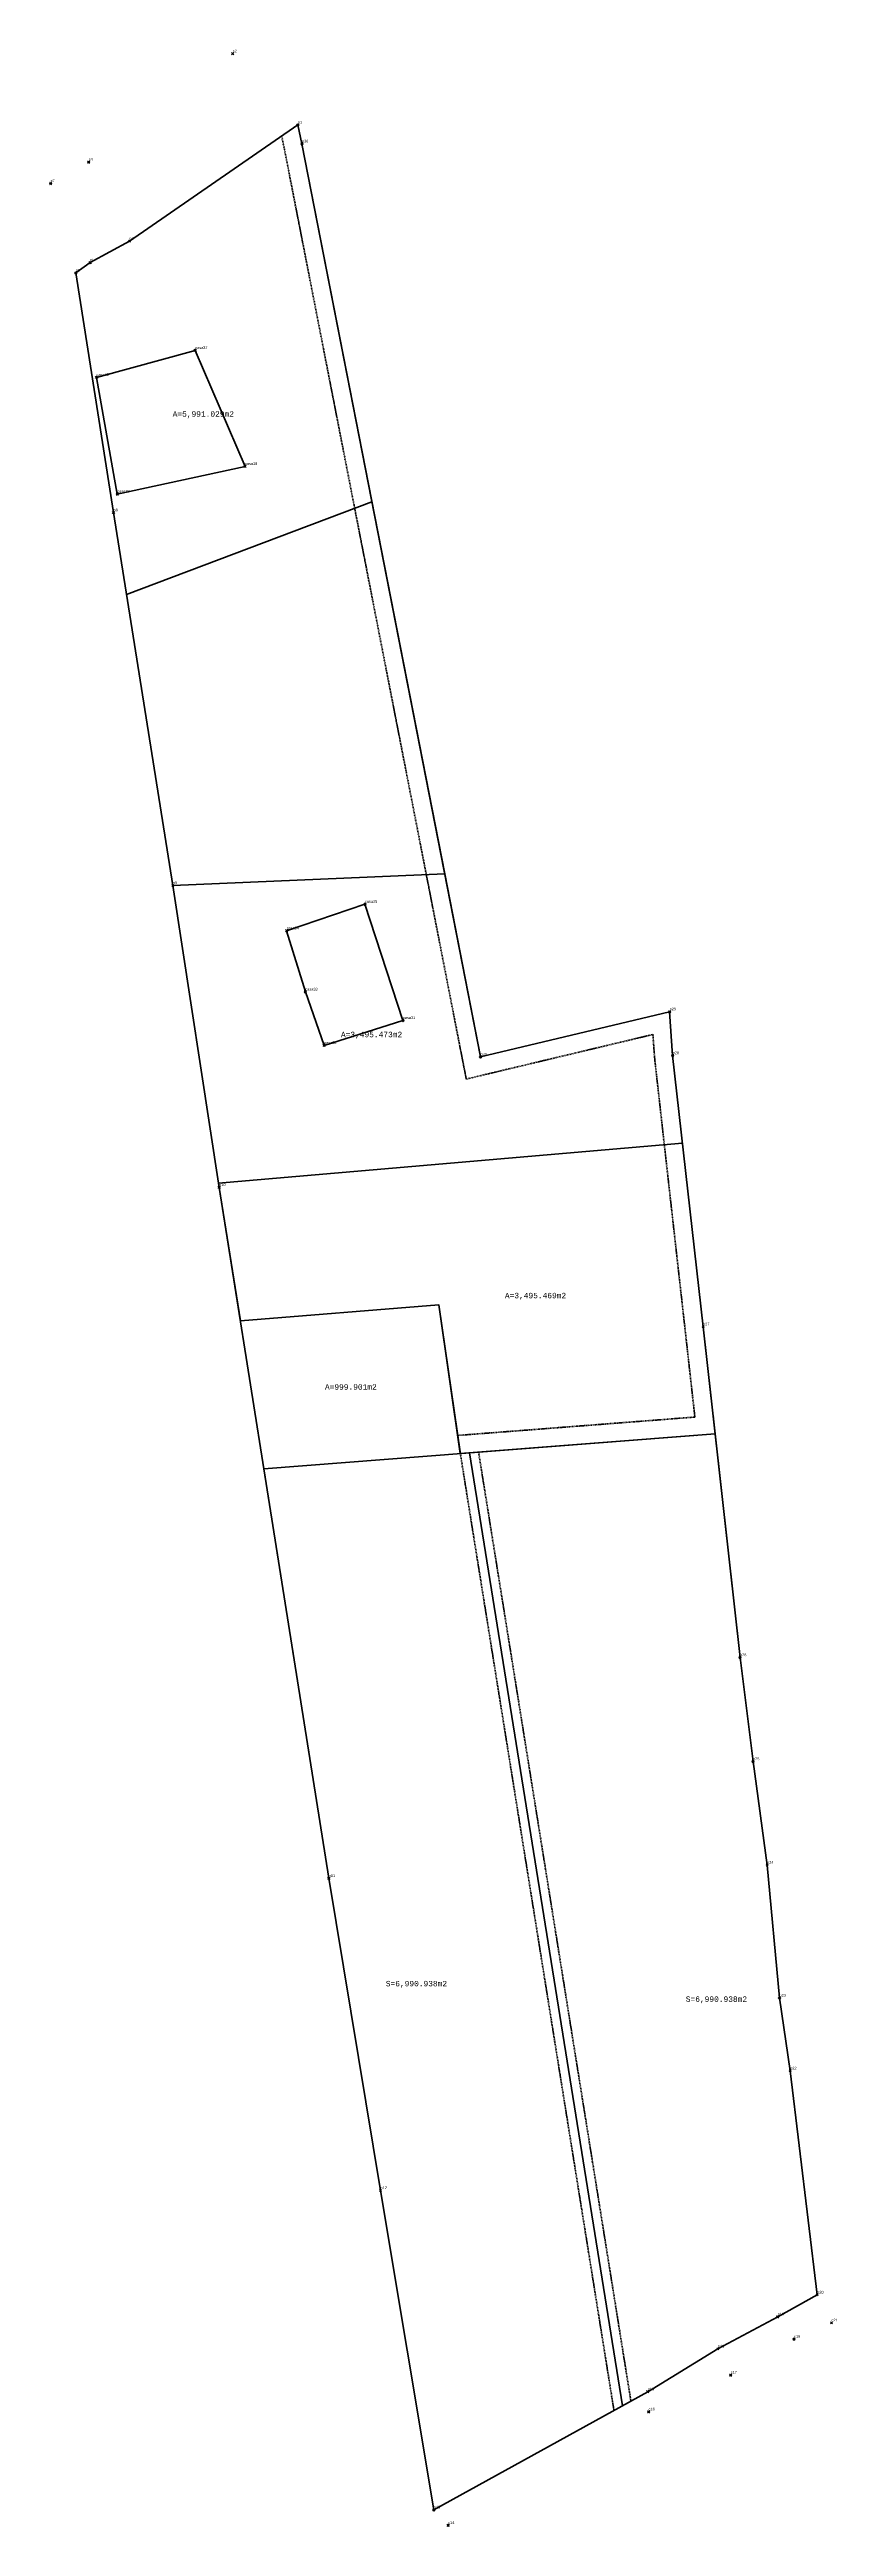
# Model space of a CAD drawing. Header units: millimetres. Extents: x 608805 to 610321, y 1323635 to 1324629.
# Drawn here: x 610176 to 610320.6, y 1324174.3 to 1324629.2 of the extents above.
import ezdxf
from ezdxf.enums import TextEntityAlignment as Align

# ---------------------------------------------------------------- set-up
doc = ezdxf.new("R2010")
doc.units = ezdxf.units.MM
doc.header["$PDMODE"] = 3
doc.header["$PDSIZE"] = 0.2
doc.linetypes.add('CENTRO1', pattern=[0.44, 0.2, -0.08, 0.08, -0.08])
doc.layers.get('0').update_dxf_attribs({"color": 1, "linetype": 'CONTINUOUS', "lineweight": 100})
for name, color, linetype, lineweight in [('Line', 250, 'CONTINUOUS', 100), ('Point', 5, 'CONTINUOUS', 100), ('Point_Name', 1, 'CONTINUOUS', 100)]:
    doc.layers.add(name, color=color, linetype=linetype, lineweight=lineweight)
doc.styles.add('MONOTXT4', font='monotxt4.shx')
doc.styles.get("Standard").update_dxf_attribs({"font": 'arial.ttf', "width": 0.65})

msp = doc.modelspace()

# ---------------------------------------------------------------- linework, layer by layer
at = {"color": 7, "true_color": 0xffffff}
for p, q in [((610190.11, 1324529.14), (610235.16, 1324546.19)), ((610206.99, 1324421.06), (610292.19, 1324428.37)), ((610253.06, 1324371.52), (610281.15, 1324196.51)), ((610253.06, 1324371.52), (610281.15, 1324196.51))]:
    msp.add_line(p, q, dxfattribs=at)
at = {"color": 5}
msp.add_line((610215.31, 1324368.6), (610298.17, 1324375.01), dxfattribs=at)
msp.add_line((610215.31, 1324368.6), (610298.17, 1324375.01), dxfattribs=at)
msp.add_lwpolyline([(610221.54, 1324615.39), (610190.64, 1324594.04), (610183.42, 1324590.11), (610180.78, 1324588.21), (610187.71, 1324544.2), (610198.6, 1324475.72), (610207.11, 1324420.27), (610227.23, 1324293.37), (610236.73, 1324236.03), (610246.52, 1324177.37), (610285.8, 1324199.08), (610298.67, 1324206.94), (610309.67, 1324212.83), (610316.92, 1324216.86), (610311.97, 1324258), (610310, 1324271.39), (610307.73, 1324295.79), (610305.14, 1324314.82), (610302.76, 1324333.92), (610295.97, 1324394.66), (610290.38, 1324444.48), (610289.83, 1324452.52), (610255.09, 1324444.22), (610222.31, 1324611.92), (610221.54, 1324615.39)])
msp.add_lwpolyline([(610221.54, 1324615.39), (610190.64, 1324594.04), (610183.42, 1324590.11), (610180.78, 1324588.21), (610187.71, 1324544.2), (610198.6, 1324475.72), (610207.11, 1324420.27), (610227.23, 1324293.37), (610236.73, 1324236.03), (610246.52, 1324177.37), (610285.8, 1324199.08), (610298.67, 1324206.94), (610309.67, 1324212.83), (610316.92, 1324216.86), (610311.97, 1324258), (610310, 1324271.39), (610307.73, 1324295.79), (610305.14, 1324314.82), (610302.76, 1324333.92), (610295.97, 1324394.66), (610290.38, 1324444.48), (610289.83, 1324452.52), (610255.09, 1324444.22), (610222.31, 1324611.92), (610221.54, 1324615.39)])
at = {"color": 7, "true_color": 0xffffff}
for points in [[(610248.52, 1324477.85), (610222.31, 1324611.92), (610221.54, 1324615.39), (610190.64, 1324594.04), (610183.42, 1324590.11), (610180.78, 1324588.21), (610187.71, 1324544.2), (610198.6, 1324475.72), (610248.52, 1324477.85)], [(610221.54, 1324615.39), (610190.64, 1324594.04), (610183.42, 1324590.11), (610180.78, 1324588.21), (610187.71, 1324544.2), (610198.6, 1324475.72), (610248.52, 1324477.85), (610222.31, 1324611.92), (610221.54, 1324615.39)], [(610198.6, 1324475.72), (610248.52, 1324477.85)], [(610251.39, 1324371.39), (610298.17, 1324375.01), (610295.97, 1324394.66), (610290.38, 1324444.48), (610289.83, 1324452.52), (610255.09, 1324444.22), (610248.52, 1324477.85), (610198.6, 1324475.72), (610207.11, 1324420.27), (610211, 1324395.78), (610247.46, 1324398.69), (610251.39, 1324371.39)], [(610198.6, 1324475.72), (610207.11, 1324420.27), (610211, 1324395.78), (610247.46, 1324398.69), (610251.39, 1324371.39), (610298.17, 1324375.01), (610295.97, 1324394.66), (610290.38, 1324444.48), (610289.83, 1324452.52), (610255.09, 1324444.22), (610248.52, 1324477.85), (610198.6, 1324475.72)], [(610211, 1324395.78), (610247.46, 1324398.69)], [(610251.41, 1324371.25), (610247.46, 1324398.69)], [(610316.92, 1324216.86), (610311.97, 1324258), (610310, 1324271.39), (610307.73, 1324295.79), (610305.14, 1324314.82), (610302.76, 1324333.92), (610298.17, 1324375.01), (610215.31, 1324368.6), (610227.23, 1324293.37), (610236.73, 1324236.03), (610246.52, 1324177.37), (610285.8, 1324199.08), (610298.67, 1324206.94), (610309.67, 1324212.83), (610316.92, 1324216.86)], [(610316.92, 1324216.86), (610311.97, 1324258), (610310, 1324271.39), (610307.73, 1324295.79), (610305.14, 1324314.82), (610302.76, 1324333.92), (610298.17, 1324375.01), (610215.31, 1324368.6), (610227.23, 1324293.37), (610236.73, 1324236.03), (610246.52, 1324177.37), (610285.8, 1324199.08), (610298.67, 1324206.94), (610309.67, 1324212.83), (610316.92, 1324216.86)], [(610281.15, 1324196.51), (610253.06, 1324371.52)], [(610281.15, 1324196.51), (610253.06, 1324371.52)]]:
    msp.add_lwpolyline(points, dxfattribs=at)
at = {"color": 1}
msp.add_lwpolyline([(610221.54, 1324615.39), (610190.64, 1324594.04), (610183.42, 1324590.11), (610180.78, 1324588.21), (610187.71, 1324544.2), (610198.6, 1324475.72), (610248.52, 1324477.85), (610222.31, 1324611.92), (610221.54, 1324615.39)], dxfattribs=at)
at = {"color": 2, "linetype": 'CENTRO1'}
for points in [[(610252.48, 1324440.16), (610245.24, 1324477.21), (610231.88, 1324545.55), (610219.03, 1324611.24), (610218.57, 1324613.34)], [(610286.76, 1324448.35), (610252.48, 1324440.16)], [(610294.46, 1324378.08), (610292.65, 1324394.29), (610288.86, 1324428), (610287.05, 1324444.18), (610286.76, 1324448.35)], [(610250.92, 1324374.71), (610294.46, 1324378.08)], [(610279.6, 1324195.65), (610251.39, 1324371.39)], [(610282.71, 1324197.37), (610254.74, 1324371.65)]]:
    msp.add_lwpolyline(points, dxfattribs=at)
at = {"color": 3}
msp.add_lwpolyline([(610198.6, 1324475.72), (610207.11, 1324420.27), (610211, 1324395.78), (610247.46, 1324398.69), (610251.39, 1324371.39), (610298.17, 1324375.01), (610295.97, 1324394.66), (610290.38, 1324444.48), (610289.83, 1324452.52), (610255.09, 1324444.22), (610248.52, 1324477.85), (610198.6, 1324475.72)], dxfattribs=at)
at = {"color": 2}
for points in [[(610297.8, 1324378.33), (610297.91, 1324378.34)], [(610294.85, 1324374.64), (610294.83, 1324374.75)]]:
    msp.add_lwpolyline(points, dxfattribs=at)
at = {"layer": 'Line'}
for points in [[(610188.4, 1324547.59, -122.96), (610211.86, 1324552.68, -122.96), (610202.71, 1324573.99, -122.96), (610184.58, 1324569.04, -122.96), (610188.4, 1324547.59, -122.96)], [(610240.86, 1324450.93, -122.96), (610226.4, 1324446.34, -122.96), (610222.93, 1324456.17, -122.96), (610219.5, 1324467.4, -122.96), (610233.87, 1324472.27, -122.96), (610240.86, 1324450.93, -122.96)]]:
    msp.add_polyline3d(points, dxfattribs=at)
at = {"layer": 'Point'}
for p in [(610209.6, 1324628.49, -0.96), (610209.6, 1324628.49, -0.96), (610221.54, 1324615.39), (610221.54, 1324615.39), (610222.31, 1324611.92, 0.95), (610222.31, 1324611.92, 0.95), (610183.14, 1324608.57, 0.4), (610183.14, 1324608.57, 0.4), (610176.16, 1324604.65, 0.48), (610176.16, 1324604.65, 0.48), (610190.64, 1324594.04, 0.43), (610190.64, 1324594.04, 0.43), (610183.42, 1324590.11, 0.75), (610183.42, 1324590.11, 0.75), (610180.78, 1324588.21, 0.99), (610180.78, 1324588.21, 0.99), (610202.71, 1324573.99, 1.51), (610184.58, 1324569.04, 2.14), (610211.86, 1324552.68, 1.46), (610188.4, 1324547.59, 0.96), (610187.71, 1324544.2, 1.22), (610187.71, 1324544.2, 1.22), (610198.6, 1324475.72, 1.32), (610198.6, 1324475.72, 1.32), (610233.87, 1324472.27, -0.33), (610219.5, 1324467.4, 0.62), (610222.93, 1324456.17, 1.25), (610289.83, 1324452.52, -3.65), (610289.83, 1324452.52, -3.65), (610240.86, 1324450.93, 0.68), (610226.4, 1324446.34, 1.52), (610255.09, 1324444.22, -1.06), (610255.09, 1324444.22, -1.06), (610255.09, 1324444.22, -1.06), (610290.38, 1324444.48, -4.56), (610290.38, 1324444.48, -4.56), (610207.11, 1324420.27, 3.01), (610207.11, 1324420.27, 3.01), (610295.97, 1324394.66, -4.52), (610295.97, 1324394.66, -4.52), (610302.76, 1324333.92, 0.73), (610302.76, 1324333.92, 0.73), (610305.14, 1324314.82, 1.55), (610305.14, 1324314.82, 1.55), (610227.23, 1324293.37, 1.64), (610227.23, 1324293.37, 1.64), (610307.73, 1324295.79, 1.7), (610307.73, 1324295.79, 1.7), (610310, 1324271.39, 2.97), (610310, 1324271.39, 2.97), (610311.97, 1324258, 3.44), (610311.97, 1324258, 3.44), (610236.73, 1324236.03, 6.01), (610236.73, 1324236.03, 6.01), (610316.92, 1324216.86, 4.02), (610316.92, 1324216.86, 4.02), (610309.67, 1324212.83, 4.09), (610309.67, 1324212.83, 4.09), (610319.55, 1324211.73, 3.63), (610319.55, 1324211.73, 3.63), (610298.67, 1324206.94, 5.03), (610298.67, 1324206.94, 5.03), (610312.66, 1324208.72, 3.81), (610312.66, 1324208.72, 3.81), (610301.04, 1324202.13, 4.02), (610301.04, 1324202.13, 4.02), (610285.8, 1324199.08, 4.91), (610285.8, 1324199.08, 4.91), (610285.96, 1324195.39, 4.97), (610285.96, 1324195.39, 4.97), (610246.52, 1324177.37, 6.14), (610246.52, 1324177.37, 6.14), (610249.16, 1324174.53, 6.18), (610249.16, 1324174.53, 6.18)]:
    msp.add_point(p, dxfattribs=at)

# ---------------------------------------------------------------- texts
at = {"color": 2, "style": 'MONOTXT4'}
for s, p in [('A=5,991.029m2', (610204.19, 1324562.18)), ('A=5,991.029m2', (610204.19, 1324562.18)), ('A=3,495.473m2', (610235.09, 1324448.22)), ('A=3,495.469m2', (610265.2, 1324400.27)), ('A=999.901m2', (610231.29, 1324383.61)), ('S=6,990.938m2', (610243.33, 1324273.9, -122.96)), ('S=6,990.938m2', (610243.33, 1324273.9, -122.96)), ('S=6,990.938m2', (610298.42, 1324271.05, -122.96)), ('S=6,990.938m2', (610298.42, 1324271.05, -122.96))]:
    msp.add_text(s, height=1, dxfattribs=at).set_placement(p, align=Align.MIDDLE)
at = {"layer": 'Point_Name'}
for s, p in [('c2', (610209.6, 1324628.74, -122.96)), ('c2', (610209.6, 1324628.74, -122.96)), ('p1', (610221.54, 1324615.64, -122.96)), ('p1', (610221.54, 1324615.64, -122.96)), ('p36', (610222.31, 1324612.17, -122.96)), ('p36', (610222.31, 1324612.17, -122.96)), ('c4', (610183.14, 1324608.82, -122.96)), ('c4', (610183.14, 1324608.82, -122.96)), ('c7', (610176.16, 1324604.9, -122.96)), ('c7', (610176.16, 1324604.9, -122.96)), ('p3', (610190.64, 1324594.29, -122.96)), ('p3', (610190.64, 1324594.29, -122.96)), ('p6', (610180.78, 1324588.46, -122.96)), ('p6', (610180.78, 1324588.46, -122.96)), ('p5', (610183.42, 1324590.36, -122.96)), ('p5', (610183.42, 1324590.36, -122.96)), ('casa37', (610202.71, 1324574.24, -122.96)), ('casa40', (610184.58, 1324569.29, -122.96)), ('casa38', (610211.86, 1324552.93, -122.96)), ('casa39', (610188.4, 1324547.84, -122.96)), ('p8', (610187.71, 1324544.45, -122.96)), ('p8', (610187.71, 1324544.45, -122.96)), ('p9', (610198.6, 1324475.97, -122.96)), ('p9', (610198.6, 1324475.97, -122.96)), ('casa35', (610233.87, 1324472.52, -122.96)), ('casa34', (610219.5, 1324467.65, -122.96)), ('casa33', (610222.93, 1324456.42, -122.96)), ('p29', (610289.83, 1324452.77, -122.96)), ('p29', (610289.83, 1324452.77, -122.96)), ('casa31', (610240.86, 1324451.18, -122.96)), ('casa32', (610226.4, 1324446.59, -122.96)), ('p30', (610255.09, 1324444.47, -122.96)), ('p30', (610255.09, 1324444.47, -122.96)), ('p30', (610255.09, 1324444.47, -122.96)), ('p28', (610290.38, 1324444.73, -122.96)), ('p28', (610290.38, 1324444.73, -122.96)), ('p10', (610207.11, 1324420.52, -122.96)), ('p10', (610207.11, 1324420.52, -122.96)), ('p27', (610295.97, 1324394.91, -122.96)), ('p27', (610295.97, 1324394.91, -122.96)), ('p26', (610302.76, 1324334.17, -122.96)), ('p26', (610302.76, 1324334.17, -122.96)), ('p25', (610305.14, 1324315.07, -122.96)), ('p25', (610305.14, 1324315.07, -122.96)), ('p11', (610227.23, 1324293.62, -122.96)), ('p11', (610227.23, 1324293.62, -122.96)), ('p24', (610307.73, 1324296.04, -122.96)), ('p24', (610307.73, 1324296.04, -122.96)), ('p23', (610310, 1324271.64, -122.96)), ('p23', (610310, 1324271.64, -122.96)), ('p22', (610311.97, 1324258.25, -122.96)), ('p22', (610311.97, 1324258.25, -122.96)), ('p12', (610236.73, 1324236.28, -122.96)), ('p12', (610236.73, 1324236.28, -122.96)), ('p20', (610316.92, 1324217.11, -122.96)), ('p20', (610316.92, 1324217.11, -122.96)), ('p18', (610309.67, 1324213.08, -122.96)), ('p18', (610309.67, 1324213.08, -122.96)), ('c21', (610319.55, 1324211.98, -122.96)), ('c21', (610319.55, 1324211.98, -122.96)), ('p16', (610298.67, 1324207.19, -122.96)), ('p16', (610298.67, 1324207.19, -122.96)), ('c19', (610312.66, 1324208.97, -122.96)), ('c19', (610312.66, 1324208.97, -122.96)), ('c17', (610301.04, 1324202.38, -122.96)), ('c17', (610301.04, 1324202.38, -122.96)), ('p15', (610285.8, 1324199.33, -122.96)), ('p15', (610285.8, 1324199.33, -122.96)), ('c16', (610285.96, 1324195.64, -122.96)), ('c16', (610285.96, 1324195.64, -122.96)), ('p13', (610246.52, 1324177.62, -122.96)), ('p13', (610246.52, 1324177.62, -122.96)), ('c14', (610249.16, 1324174.78, -122.96)), ('c14', (610249.16, 1324174.78, -122.96))]:
    msp.add_text(s, height=0.5, dxfattribs=at).set_placement(p)

doc.saveas('drawing.dxf')
